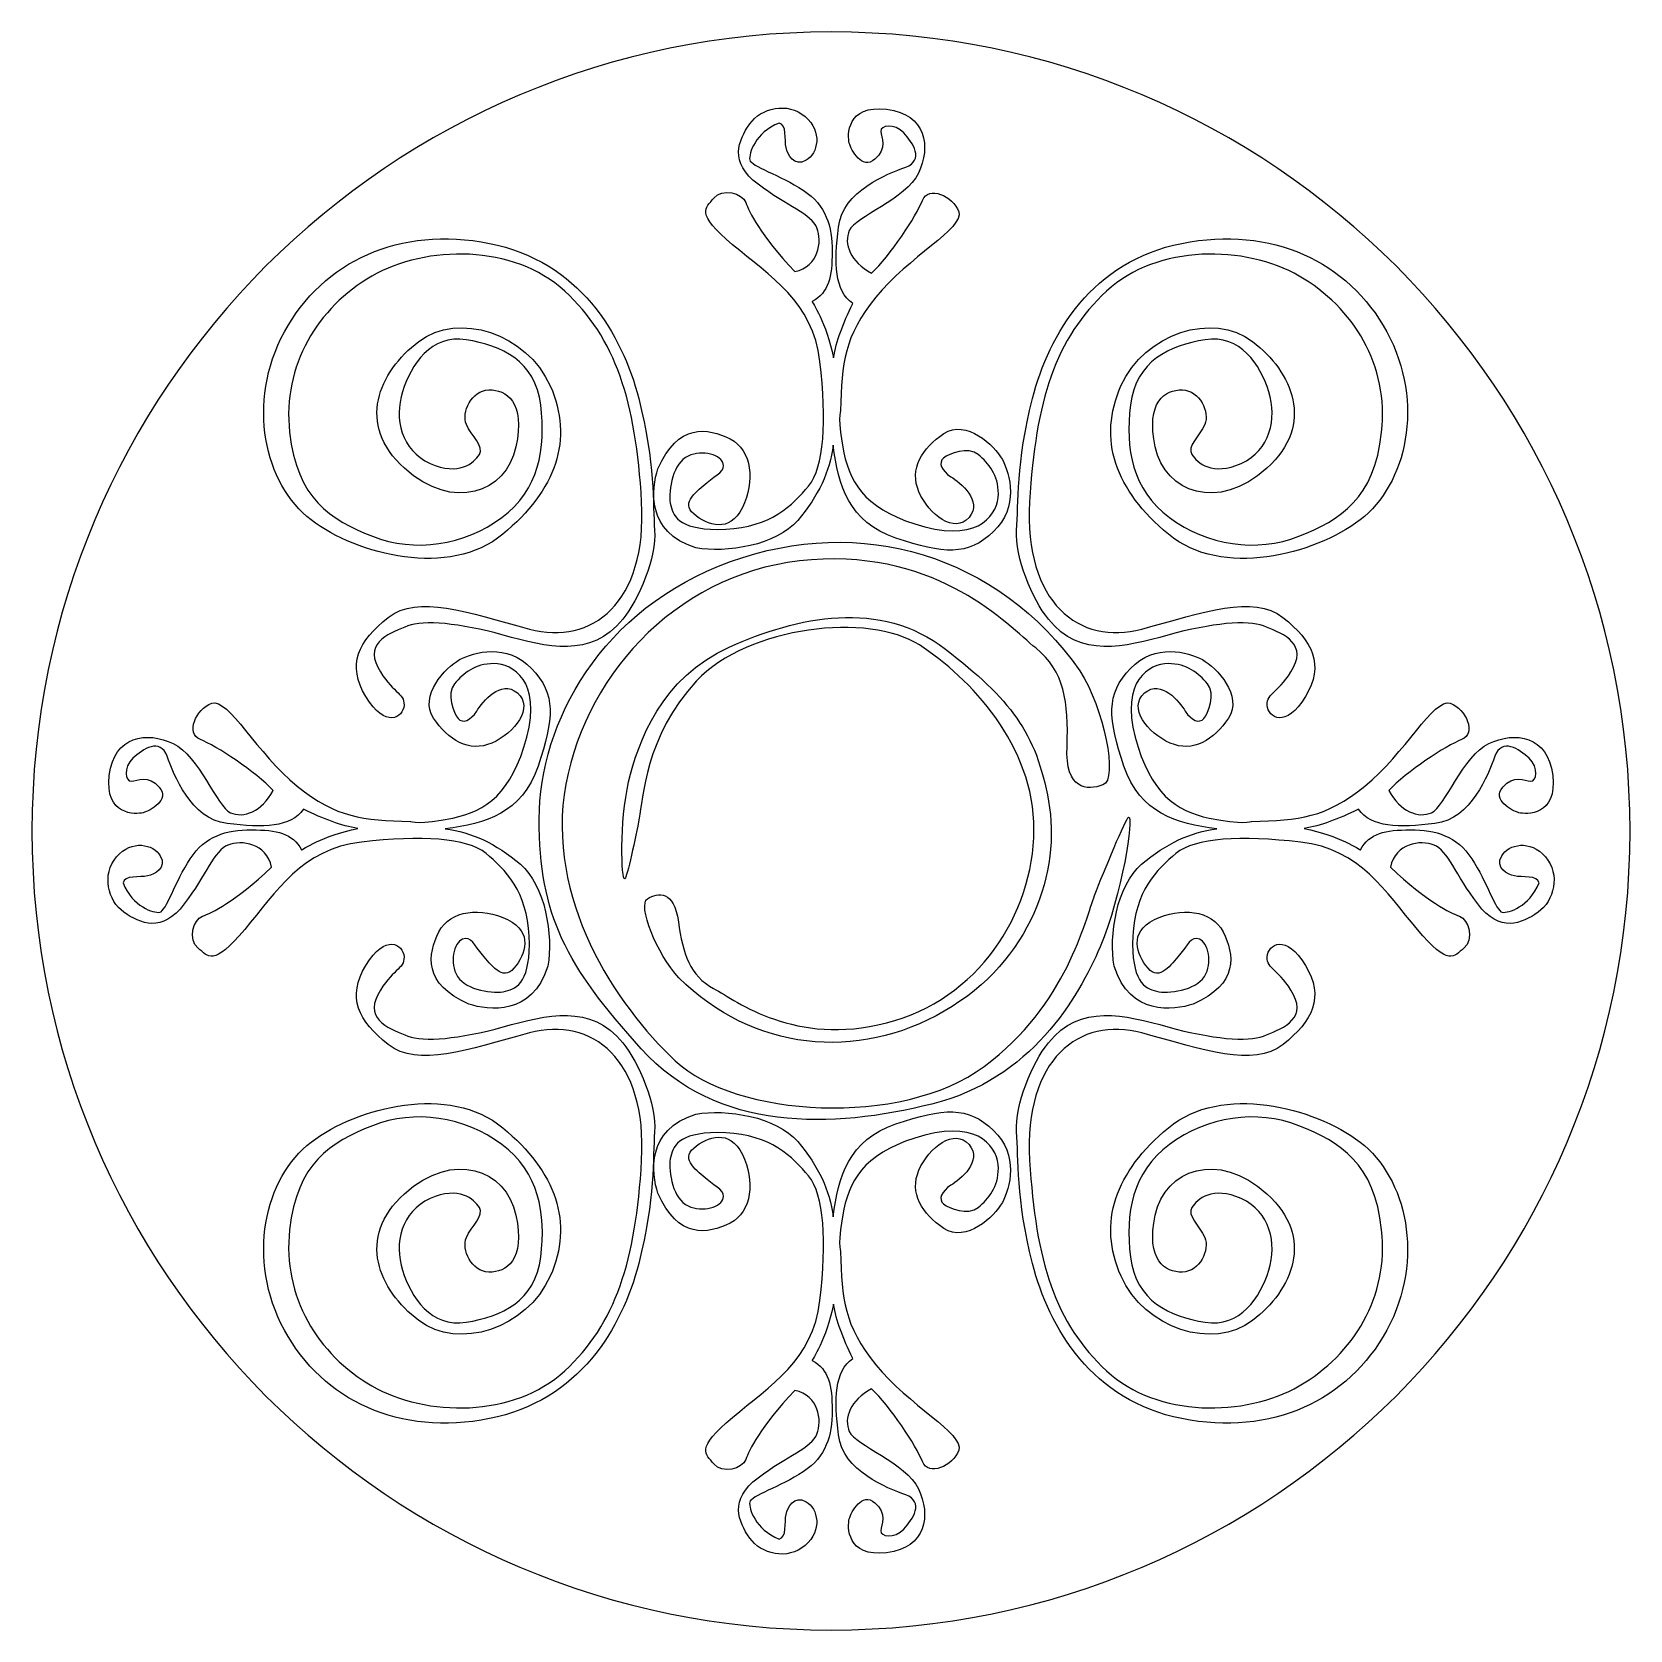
# Model space of a CAD drawing. Header units: centimetres. Extents: x -9.8 to 9.2, y -9.4 to 9.6.
import ezdxf

# ---------------------------------------------------------------- set-up
doc = ezdxf.new("R2010")
doc.units = ezdxf.units.CM
doc.header["$MEASUREMENT"] = 0
doc.layers.add('Camada 1', color=7, linetype='Continuous')

msp = doc.modelspace()

# ---------------------------------------------------------------- linework, layer by layer
at = {"layer": 'Camada 1', "color": 250}
for points, knots in [([(9.2097, 0.10583), (9.2097, -5.15467), (4.94523, -9.41917), (-0.3153, -9.41917), (-0.3153, -9.41917), (-5.57583, -9.41917), (-9.8403, -5.15467), (-9.8403, 0.10583), (-9.8403, 0.10583), (-9.8403, 5.36633), (-5.57583, 9.63083), (-0.3153, 9.63083), (-0.3153, 9.63083), (4.94523, 9.63083), (9.2097, 5.36633), (9.2097, 0.10583)], [0, 0, 0, 0, 0.2, 0.2, 0.2, 0.2, 0.4, 0.4, 0.4, 0.4, 0.6, 0.6, 0.6, 0.6, 1, 1, 1, 1]), ([(-0.2023, 5.11863), (-0.18471, 5.69182), (-0.16142, 5.99596), (0.21876, 6.46954), (0.21876, 6.46954), (0.59878, 6.94325), (1.27731, 7.29409), (1.20706, 7.48707), (1.20706, 7.48707), (1.13684, 7.68014), (0.84445, 7.80285), (0.77433, 7.62148), (0.77433, 7.62148), (0.70411, 7.44037), (0.38833, 6.95492), (0.16613, 6.75621), (0.16613, 6.75621), (-0.08522, 6.89075), (-0.16725, 7.10705), (-0.09702, 7.2649), (-0.09702, 7.2649), (-0.02693, 7.4228), (0.58121, 7.63921), (0.72769, 7.94906), (0.72769, 7.94906), (0.87377, 8.25902), (0.82701, 8.65081), (0.34746, 8.70931), (0.34746, 8.70931), (-0.13204, 8.76773), (-0.12048, 8.39337), (-0.09701, 8.30564), (-0.09701, 8.30564), (-0.07375, 8.21796), (0.05497, 7.98412), (0.20694, 8.11292), (0.20694, 8.11292), (0.3591, 8.24148), (0.28306, 8.37589), (0.27719, 8.44622), (0.27719, 8.44622), (0.27132, 8.51628), (0.44094, 8.54557), (0.55193, 8.42857), (0.55193, 8.42857), (0.66321, 8.31149), (0.79757, 8.10104), (0.57553, 8.01931), (0.57553, 8.01931), (0.35325, 7.93742), (-0.17295, 7.73848), (-0.22573, 7.30576), (-0.22573, 7.30576), (-0.27825, 6.87314), (-0.27246, 6.54561), (-0.05603, 6.3935), (-0.05603, 6.3935), (-0.173, 6.14799), (-0.25502, 5.94913), (-0.28429, 5.74456), (-0.28429, 5.74456), (-0.37197, 6.16549), (-0.54157, 6.41705), (-0.54157, 6.41705), (-0.54157, 6.41705), (-0.33691, 6.52804), (-0.3017, 6.70944), (-0.3017, 7.01342), (-0.3017, 7.01342), (-0.3017, 7.31756), (-0.37195, 7.5632), (-0.64672, 7.74431), (-0.64672, 7.74431), (-0.92178, 7.92576), (-1.27243, 8.03099), (-1.28423, 8.10705), (-1.28423, 8.10705), (-1.296, 8.18299), (-1.2198, 8.4286), (-0.93339, 8.54557), (-0.93339, 8.54557), (-0.83975, 8.5338), (-0.86896, 8.34089), (-0.85153, 8.25318), (-0.85153, 8.25318), (-0.83391, 8.16547), (-0.75205, 8.01934), (-0.61171, 8.10104), (-0.61171, 8.10104), (-0.47132, 8.18293), (-0.41288, 8.44021), (-0.62346, 8.62158), (-0.62346, 8.62158), (-0.83391, 8.80293), (-1.14972, 8.72688), (-1.28423, 8.53374), (-1.28423, 8.53374), (-1.41874, 8.34083), (-1.53558, 8.07773), (-1.18475, 7.8146), (-1.18475, 7.8146), (-0.83391, 7.55152), (-0.54742, 7.45797), (-0.48297, 7.29409), (-0.48297, 7.29409), (-0.41883, 7.13034), (-0.45985, 6.83797), (-0.74623, 6.77365), (-0.74623, 6.77365), (-1.16726, 7.21818), (-1.29005, 7.48705), (-1.33093, 7.59817), (-1.33093, 7.59817), (-1.37197, 7.7093), (-1.61168, 7.77359), (-1.71127, 7.65066), (-1.71127, 7.65066), (-1.81062, 7.52795), (-1.93918, 7.47527), (-1.48891, 7.09522), (-1.48891, 7.09522), (-1.03862, 6.71517), (-0.52982, 6.41699), (-0.44796, 5.70341), (-0.44796, 5.70341), (-0.36607, 4.99001), (-0.39528, 4.44616), (-0.58263, 4.21799), (-0.58263, 4.21799), (-0.76964, 3.98992), (-1.03861, 3.72692), (-1.57077, 3.70353), (-1.57077, 3.70353), (-2.10298, 3.68011), (-2.19069, 3.84389), (-2.22569, 3.98409), (-2.22569, 3.98409), (-2.26091, 4.12445), (-2.21405, 4.45203), (-2.05027, 4.55728), (-2.05027, 4.55728), (-1.88652, 4.66256), (-1.64681, 4.59816), (-1.60577, 4.49881), (-1.60577, 4.49881), (-1.56492, 4.39946), (-1.68184, 4.3525), (-1.7928, 4.25899), (-1.7928, 4.25899), (-1.90408, 4.16546), (-2.11451, 4.01928), (-1.95089, 3.88474), (-1.95089, 3.88474), (-1.78698, 3.75023), (-1.52388, 3.65074), (-1.37188, 3.96081), (-1.37188, 3.96081), (-1.21974, 4.27077), (-1.25493, 4.645), (-1.51804, 4.77938), (-1.51804, 4.77938), (-1.78117, 4.91392), (-2.14375, 4.97245), (-2.37778, 4.42262), (-2.37778, 4.42262), (-2.45954, 4.18886), (-2.51812, 3.66848), (-1.92749, 3.48129), (-1.92749, 3.48129), (-1.56488, 3.41686), (-0.96258, 3.5105), (-0.71112, 3.80869), (-0.71112, 3.80869), (-0.45977, 4.10701), (-0.33102, 4.38773), (-0.29006, 4.70362), (-0.29006, 4.70362), (-0.22571, 4.2239), (-0.10879, 3.79123), (0.45842, 3.59819), (0.45842, 3.59819), (1.02563, 3.40518), (1.3181, 3.38189), (1.62224, 3.67413), (1.62224, 3.67413), (1.92622, 3.96665), (1.82107, 4.36427), (1.72741, 4.53384), (1.72741, 4.53384), (1.63388, 4.70357), (1.29471, 5.01922), (1.03145, 4.8438), (1.03145, 4.8438), (0.76848, 4.66838), (0.61632, 4.42258), (0.73342, 4.14792), (0.73342, 4.14792), (0.85021, 3.87289), (1.16017, 3.64484), (1.32976, 3.84381), (1.32976, 3.84381), (1.49933, 4.04264), (1.22448, 4.25889), (1.11333, 4.329), (1.11333, 4.329), (1.00236, 4.39935), (0.96133, 4.4987), (1.02565, 4.5512), (1.02565, 4.5512), (1.09005, 4.60404), (1.31817, 4.69751), (1.44089, 4.59226), (1.44089, 4.59226), (1.56363, 4.48706), (1.6806, 4.35255), (1.6806, 4.12432), (1.6806, 4.12432), (1.6806, 3.89625), (1.47015, 3.55711), (0.80343, 3.73263), (0.80343, 3.73263), (0.13687, 3.90802), (-0.07959, 4.21785), (-0.16148, 4.61565), (-0.16148, 4.61565), (-0.24326, 5.01332), (-0.2023, 5.11863), (-0.2023, 5.11863)], [0, 0, 0, 0, 0.01724138, 0.01724138, 0.01724138, 0.01724138, 0.03448276, 0.03448276, 0.03448276, 0.03448276, 0.05172414, 0.05172414, 0.05172414, 0.05172414, 0.06896552, 0.06896552, 0.06896552, 0.06896552, 0.0862069, 0.0862069, 0.0862069, 0.0862069, 0.10344828, 0.10344828, 0.10344828, 0.10344828, 0.12068966, 0.12068966, 0.12068966, 0.12068966, 0.13793103, 0.13793103, 0.13793103, 0.13793103, 0.15517241, 0.15517241, 0.15517241, 0.15517241, 0.17241379, 0.17241379, 0.17241379, 0.17241379, 0.18965517, 0.18965517, 0.18965517, 0.18965517, 0.20689655, 0.20689655, 0.20689655, 0.20689655, 0.22413793, 0.22413793, 0.22413793, 0.22413793, 0.24137931, 0.24137931, 0.24137931, 0.24137931, 0.25862069, 0.25862069, 0.25862069, 0.25862069, 0.27586207, 0.27586207, 0.27586207, 0.27586207, 0.29310345, 0.29310345, 0.29310345, 0.29310345, 0.31034483, 0.31034483, 0.31034483, 0.31034483, 0.32758621, 0.32758621, 0.32758621, 0.32758621, 0.34482759, 0.34482759, 0.34482759, 0.34482759, 0.36206897, 0.36206897, 0.36206897, 0.36206897, 0.37931034, 0.37931034, 0.37931034, 0.37931034, 0.39655172, 0.39655172, 0.39655172, 0.39655172, 0.4137931, 0.4137931, 0.4137931, 0.4137931, 0.43103448, 0.43103448, 0.43103448, 0.43103448, 0.44827586, 0.44827586, 0.44827586, 0.44827586, 0.46551724, 0.46551724, 0.46551724, 0.46551724, 0.48275862, 0.48275862, 0.48275862, 0.48275862, 0.5, 0.5, 0.5, 0.5, 0.51724138, 0.51724138, 0.51724138, 0.51724138, 0.53448276, 0.53448276, 0.53448276, 0.53448276, 0.55172414, 0.55172414, 0.55172414, 0.55172414, 0.56896552, 0.56896552, 0.56896552, 0.56896552, 0.5862069, 0.5862069, 0.5862069, 0.5862069, 0.60344828, 0.60344828, 0.60344828, 0.60344828, 0.62068966, 0.62068966, 0.62068966, 0.62068966, 0.63793103, 0.63793103, 0.63793103, 0.63793103, 0.65517241, 0.65517241, 0.65517241, 0.65517241, 0.67241379, 0.67241379, 0.67241379, 0.67241379, 0.68965517, 0.68965517, 0.68965517, 0.68965517, 0.70689655, 0.70689655, 0.70689655, 0.70689655, 0.72413793, 0.72413793, 0.72413793, 0.72413793, 0.74137931, 0.74137931, 0.74137931, 0.74137931, 0.75862069, 0.75862069, 0.75862069, 0.75862069, 0.77586207, 0.77586207, 0.77586207, 0.77586207, 0.79310345, 0.79310345, 0.79310345, 0.79310345, 0.81034483, 0.81034483, 0.81034483, 0.81034483, 0.82758621, 0.82758621, 0.82758621, 0.82758621, 0.84482759, 0.84482759, 0.84482759, 0.84482759, 0.86206897, 0.86206897, 0.86206897, 0.86206897, 0.87931034, 0.87931034, 0.87931034, 0.87931034, 0.89655172, 0.89655172, 0.89655172, 0.89655172, 0.9137931, 0.9137931, 0.9137931, 0.9137931, 0.93103448, 0.93103448, 0.93103448, 0.93103448, 0.94827586, 0.94827586, 0.94827586, 0.94827586, 0.96551724, 0.96551724, 0.96551724, 0.96551724, 1, 1, 1, 1]), ([(-2.79633, 2.63141), (-2.60453, 2.86652), (-2.39422, 3.37256), (-2.41806, 3.69048), (-2.41806, 3.69048), (-2.44187, 4.00838), (-2.40885, 4.48457), (-2.60703, 5.26025), (-2.60703, 5.26025), (-2.80518, 6.03619), (-3.3199, 6.89847), (-4.38781, 7.11112), (-4.38781, 7.11112), (-5.45583, 7.3239), (-6.3724, 6.89943), (-6.83095, 6.05527), (-6.83095, 6.05527), (-7.28976, 5.2112), (-7.06646, 4.23499), (-6.51194, 3.8142), (-6.51194, 3.8142), (-5.95756, 3.39338), (-4.86274, 3.11821), (-4.22824, 3.64243), (-4.22824, 3.64243), (-3.59361, 4.16691), (-3.37948, 4.77892), (-3.66208, 5.41077), (-3.66208, 5.41077), (-3.94468, 6.04244), (-4.75663, 6.30054), (-5.23034, 5.94012), (-5.23034, 5.94012), (-5.70421, 5.57957), (-5.98083, 4.95436), (-5.39981, 4.42977), (-5.39981, 4.42977), (-4.81902, 3.90502), (-4.18791, 4.13931), (-4.0711, 4.68345), (-4.0711, 4.68345), (-3.95415, 5.2278), (-4.18749, 5.36854), (-4.39458, 5.36406), (-4.39458, 5.36406), (-4.6018, 5.35961), (-4.72224, 5.09175), (-4.66189, 4.95279), (-4.66189, 4.95279), (-4.60127, 4.81402), (-4.44398, 4.68792), (-4.50719, 4.59195), (-4.50719, 4.59195), (-4.5704, 4.49596), (-4.7519, 4.33247), (-5.09525, 4.48829), (-5.09525, 4.48829), (-5.43876, 4.64431), (-5.52432, 5.01814), (-5.42376, 5.34162), (-5.42376, 5.34162), (-5.32332, 5.66494), (-5.0843, 6.02824), (-4.66377, 5.96093), (-4.66377, 5.96093), (-4.24337, 5.89394), (-3.83803, 5.70989), (-3.77509, 5.18419), (-3.77509, 5.18419), (-3.71217, 4.65865), (-3.79364, 4.17615), (-4.23972, 3.84304), (-4.23972, 3.84304), (-4.68544, 3.5098), (-5.28056, 3.42013), (-5.78229, 3.61918), (-5.78229, 3.61918), (-6.28402, 3.81841), (-6.68166, 4.06476), (-6.76911, 4.86005), (-6.76911, 4.86005), (-6.85653, 5.65523), (-6.43412, 6.34764), (-5.78743, 6.71999), (-5.78743, 6.71999), (-5.14087, 7.09231), (-4.09801, 7.10088), (-3.48989, 6.54137), (-3.48989, 6.54137), (-2.8818, 5.9817), (-2.64195, 5.23324), (-2.57308, 4.03063), (-2.57308, 4.03063), (-2.50405, 2.82826), (-3.16617, 2.31121), (-3.90962, 2.51327), (-3.90962, 2.51327), (-4.65321, 2.71523), (-5.23764, 2.92917), (-5.59319, 2.6503), (-5.59319, 2.6503), (-5.94863, 2.3713), (-6.09018, 2.08981), (-5.85984, 1.7073), (-5.85984, 1.7073), (-5.62947, 1.32482), (-5.41388, 1.45356), (-5.40521, 1.60525), (-5.40521, 1.60525), (-5.39653, 1.75712), (-5.55544, 1.75201), (-5.71758, 2.05779), (-5.71758, 2.05779), (-5.87972, 2.3637), (-5.54706, 2.47721), (-5.35976, 2.551), (-5.35976, 2.551), (-5.1723, 2.62461), (-4.74474, 2.58524), (-4.2215, 2.44099), (-4.2215, 2.44099), (-3.69843, 2.29669), (-3.18156, 2.15929), (-2.79633, 2.63141)], [0, 0, 0, 0, 0.03125, 0.03125, 0.03125, 0.03125, 0.0625, 0.0625, 0.0625, 0.0625, 0.09375, 0.09375, 0.09375, 0.09375, 0.125, 0.125, 0.125, 0.125, 0.15625, 0.15625, 0.15625, 0.15625, 0.1875, 0.1875, 0.1875, 0.1875, 0.21875, 0.21875, 0.21875, 0.21875, 0.25, 0.25, 0.25, 0.25, 0.28125, 0.28125, 0.28125, 0.28125, 0.3125, 0.3125, 0.3125, 0.3125, 0.34375, 0.34375, 0.34375, 0.34375, 0.375, 0.375, 0.375, 0.375, 0.40625, 0.40625, 0.40625, 0.40625, 0.4375, 0.4375, 0.4375, 0.4375, 0.46875, 0.46875, 0.46875, 0.46875, 0.5, 0.5, 0.5, 0.5, 0.53125, 0.53125, 0.53125, 0.53125, 0.5625, 0.5625, 0.5625, 0.5625, 0.59375, 0.59375, 0.59375, 0.59375, 0.625, 0.625, 0.625, 0.625, 0.65625, 0.65625, 0.65625, 0.65625, 0.6875, 0.6875, 0.6875, 0.6875, 0.71875, 0.71875, 0.71875, 0.71875, 0.75, 0.75, 0.75, 0.75, 0.78125, 0.78125, 0.78125, 0.78125, 0.8125, 0.8125, 0.8125, 0.8125, 0.84375, 0.84375, 0.84375, 0.84375, 0.875, 0.875, 0.875, 0.875, 0.90625, 0.90625, 0.90625, 0.90625, 0.9375, 0.9375, 0.9375, 0.9375, 1, 1, 1, 1]), ([(3.70107, 2.44099), (4.22431, 2.58524), (4.6519, 2.62461), (4.83933, 2.551), (4.83933, 2.551), (5.02663, 2.47721), (5.35929, 2.3637), (5.19715, 2.05779), (5.19715, 2.05779), (5.03501, 1.75201), (4.8761, 1.75714), (4.88476, 1.60525), (4.88476, 1.60525), (4.89341, 1.45359), (5.10905, 1.32482), (5.33939, 1.7073), (5.33939, 1.7073), (5.56976, 2.08981), (5.42818, 2.3713), (5.07277, 2.6503), (5.07277, 2.6503), (4.71722, 2.92917), (4.13281, 2.71523), (3.3892, 2.51327), (3.3892, 2.51327), (2.64572, 2.31118), (1.98363, 2.82823), (2.05263, 4.03063), (2.05263, 4.03063), (2.12153, 5.23321), (2.36135, 5.98167), (2.96944, 6.54137), (2.96944, 6.54137), (3.57758, 7.10086), (4.62041, 7.09231), (5.267, 6.71999), (5.267, 6.71999), (5.91367, 6.34764), (6.3361, 5.65523), (6.24868, 4.86005), (6.24868, 4.86005), (6.16124, 4.06474), (5.76359, 3.81841), (5.26186, 3.61918), (5.26186, 3.61918), (4.76013, 3.42013), (4.165, 3.5098), (3.71929, 3.84304), (3.71929, 3.84304), (3.2732, 4.17618), (3.19176, 4.65864), (3.25466, 5.18419), (3.25466, 5.18419), (3.31758, 5.70989), (3.72292, 5.89393), (4.14334, 5.96093), (4.14334, 5.96093), (4.56387, 6.02824), (4.80289, 5.66491), (4.90333, 5.34162), (4.90333, 5.34162), (5.0039, 5.01814), (4.91833, 4.64434), (4.57482, 4.48829), (4.57482, 4.48829), (4.23147, 4.33248), (4.04997, 4.49596), (3.98676, 4.59195), (3.98676, 4.59195), (3.92352, 4.68791), (4.08085, 4.81401), (4.14146, 4.95279), (4.14146, 4.95279), (4.20181, 5.09175), (4.08137, 5.35961), (3.87412, 5.36406), (3.87412, 5.36406), (3.66703, 5.36853), (3.43369, 5.22783), (3.55064, 4.68345), (3.55064, 4.68345), (3.66743, 4.13933), (4.29856, 3.90502), (4.87935, 4.42977), (4.87935, 4.42977), (5.46038, 4.95436), (5.18375, 5.57957), (4.70988, 5.94012), (4.70988, 5.94012), (4.2362, 6.30054), (3.42422, 6.04243), (3.14164, 5.41077), (3.14164, 5.41077), (2.85901, 4.77892), (3.07314, 4.16691), (3.70777, 3.64243), (3.70777, 3.64243), (4.34227, 3.11821), (5.43709, 3.39338), (5.99147, 3.8142), (5.99147, 3.8142), (6.54598, 4.23499), (6.76929, 5.2112), (6.31048, 6.05527), (6.31048, 6.05527), (5.85193, 6.89942), (4.93536, 7.32389), (3.86734, 7.11112), (3.86734, 7.11112), (2.79946, 6.89847), (2.28473, 6.0362), (2.08656, 5.26025), (2.08656, 5.26025), (1.88841, 4.48457), (1.92141, 4.00837), (1.89759, 3.69048), (1.89759, 3.69048), (1.87375, 3.37253), (2.08409, 2.86649), (2.27586, 2.63141), (2.27586, 2.63141), (2.66118, 2.15929), (3.17807, 2.29669), (3.70107, 2.44099)], [0, 0, 0, 0, 0.03125, 0.03125, 0.03125, 0.03125, 0.0625, 0.0625, 0.0625, 0.0625, 0.09375, 0.09375, 0.09375, 0.09375, 0.125, 0.125, 0.125, 0.125, 0.15625, 0.15625, 0.15625, 0.15625, 0.1875, 0.1875, 0.1875, 0.1875, 0.21875, 0.21875, 0.21875, 0.21875, 0.25, 0.25, 0.25, 0.25, 0.28125, 0.28125, 0.28125, 0.28125, 0.3125, 0.3125, 0.3125, 0.3125, 0.34375, 0.34375, 0.34375, 0.34375, 0.375, 0.375, 0.375, 0.375, 0.40625, 0.40625, 0.40625, 0.40625, 0.4375, 0.4375, 0.4375, 0.4375, 0.46875, 0.46875, 0.46875, 0.46875, 0.5, 0.5, 0.5, 0.5, 0.53125, 0.53125, 0.53125, 0.53125, 0.5625, 0.5625, 0.5625, 0.5625, 0.59375, 0.59375, 0.59375, 0.59375, 0.625, 0.625, 0.625, 0.625, 0.65625, 0.65625, 0.65625, 0.65625, 0.6875, 0.6875, 0.6875, 0.6875, 0.71875, 0.71875, 0.71875, 0.71875, 0.75, 0.75, 0.75, 0.75, 0.78125, 0.78125, 0.78125, 0.78125, 0.8125, 0.8125, 0.8125, 0.8125, 0.84375, 0.84375, 0.84375, 0.84375, 0.875, 0.875, 0.875, 0.875, 0.90625, 0.90625, 0.90625, 0.90625, 0.9375, 0.9375, 0.9375, 0.9375, 1, 1, 1, 1]), ([(2.8271, -0.66122), (2.71743, -0.94615), (2.49817, -1.96543), (1.51175, -2.69983), (1.51175, -2.69983), (0.52536, -3.4341), (-1.45867, -3.30271), (-2.17101, -2.63405), (-2.17101, -2.63405), (-2.88348, -1.96542), (-3.72753, -0.69397), (-3.47535, 0.66517), (-3.47535, 0.66517), (-3.22333, 2.02433), (-2.08346, 3.22999), (-0.54887, 3.3395), (-0.54887, 3.3395), (0.98555, 3.44925), (1.78571, 2.56139), (2.12559, 2.2873), (2.12559, 2.2873), (2.46547, 2.01335), (2.52011, 1.64076), (2.49818, 1.11453), (2.49818, 1.11453), (2.47627, 0.58827), (2.73937, 0.58827), (2.92559, 0.65421), (2.92559, 0.65421), (3.11202, 0.71999), (2.9367, 1.57496), (2.65169, 2.01337), (2.65169, 2.01337), (1.67607, 3.40542), (0.03197, 3.87667), (-1.51341, 3.31771), (-1.51341, 3.31771), (-3.05892, 2.75859), (-3.79319, 1.39956), (-3.79319, 0.24857), (-3.79319, 0.24857), (-3.79319, -0.90242), (-3.4754, -1.49419), (-2.57669, -2.49169), (-2.57669, -2.49169), (-1.67785, -3.48901), (-0.29678, -3.4452), (0.887, -3.14921), (0.887, -3.14921), (2.07075, -2.85333), (2.6297, -1.88868), (2.89281, -1.27488), (2.89281, -1.27488), (3.15596, -0.66121), (3.29831, 0.29243), (3.23256, 0.27052), (3.23256, 0.27052), (3.19963, 0.25958), (2.93669, -0.37616), (2.8271, -0.66122)], [0, 0, 0, 0, 0.0625, 0.0625, 0.0625, 0.0625, 0.125, 0.125, 0.125, 0.125, 0.1875, 0.1875, 0.1875, 0.1875, 0.25, 0.25, 0.25, 0.25, 0.3125, 0.3125, 0.3125, 0.3125, 0.375, 0.375, 0.375, 0.375, 0.4375, 0.4375, 0.4375, 0.4375, 0.5, 0.5, 0.5, 0.5, 0.5625, 0.5625, 0.5625, 0.5625, 0.625, 0.625, 0.625, 0.625, 0.6875, 0.6875, 0.6875, 0.6875, 0.75, 0.75, 0.75, 0.75, 0.8125, 0.8125, 0.8125, 0.8125, 0.875, 0.875, 0.875, 0.875, 1, 1, 1, 1]), ([(-2.60088, 0.25797), (-2.55886, 0.47707), (-2.53299, 1.23854), (-1.91849, 1.89434), (-1.91849, 1.89434), (-1.304, 2.55003), (0.13997, 2.71214), (0.7388, 2.32331), (0.7388, 2.32331), (1.33771, 1.93458), (2.10921, 1.12925), (2.10363, 0.11909), (2.10363, 0.11909), (2.09815, -0.89106), (1.43426, -1.90563), (0.34471, -2.18289), (0.34471, -2.18289), (-0.74469, -2.46028), (-1.43504, -1.92521), (-1.71494, -1.77202), (-1.71494, -1.77202), (-1.99482, -1.61896), (-2.08231, -1.35805), (-2.1346, -0.97671), (-2.1346, -0.97671), (-2.18693, -0.59537), (-2.37614, -0.62939), (-2.50158, -0.70088), (-2.50158, -0.70088), (-2.62715, -0.77232), (-2.39048, -1.36459), (-2.12881, -1.64301), (-2.12881, -1.64301), (-1.24706, -2.51804), (-0.00362, -2.64438), (1.03558, -2.04245), (1.03558, -2.04245), (2.07484, -1.44044), (2.42721, -0.36801), (2.27835, 0.45985), (2.27835, 0.45985), (2.12947, 1.2877), (1.82438, 1.67217), (1.04896, 2.27341), (1.04896, 2.27341), (0.27349, 2.87446), (-0.71417, 2.66433), (-1.52729, 2.29833), (-1.52729, 2.29833), (-2.34043, 1.93241), (-2.61769, 1.16631), (-2.72752, 0.69083), (-2.72752, 0.69083), (-2.83743, 0.21543), (-2.81647, -0.48889), (-2.77202, -0.46461), (-2.77202, -0.46461), (-2.74974, -0.45249), (-2.64284, 0.03876), (-2.60088, 0.25797)], [0, 0, 0, 0, 0.0625, 0.0625, 0.0625, 0.0625, 0.125, 0.125, 0.125, 0.125, 0.1875, 0.1875, 0.1875, 0.1875, 0.25, 0.25, 0.25, 0.25, 0.3125, 0.3125, 0.3125, 0.3125, 0.375, 0.375, 0.375, 0.375, 0.4375, 0.4375, 0.4375, 0.4375, 0.5, 0.5, 0.5, 0.5, 0.5625, 0.5625, 0.5625, 0.5625, 0.625, 0.625, 0.625, 0.625, 0.6875, 0.6875, 0.6875, 0.6875, 0.75, 0.75, 0.75, 0.75, 0.8125, 0.8125, 0.8125, 0.8125, 0.875, 0.875, 0.875, 0.875, 1, 1, 1, 1]), ([(-5.3281, 0.21884), (-5.90129, 0.23643), (-6.20543, 0.25972), (-6.67901, 0.6399), (-6.67901, 0.6399), (-7.15272, 1.01992), (-7.50356, 1.69845), (-7.69654, 1.6282), (-7.69654, 1.6282), (-7.88961, 1.55798), (-8.01232, 1.26559), (-7.83095, 1.19547), (-7.83095, 1.19547), (-7.64984, 1.12525), (-7.16439, 0.80947), (-6.96568, 0.58727), (-6.96568, 0.58727), (-7.10022, 0.33592), (-7.31652, 0.25389), (-7.47437, 0.32412), (-7.47437, 0.32412), (-7.63227, 0.39421), (-7.84868, 1.00235), (-8.15853, 1.14883), (-8.15853, 1.14883), (-8.46849, 1.29491), (-8.86028, 1.24815), (-8.91878, 0.7686), (-8.91878, 0.7686), (-8.9772, 0.2891), (-8.60284, 0.30066), (-8.51511, 0.32413), (-8.51511, 0.32413), (-8.42743, 0.34739), (-8.19359, 0.47611), (-8.32239, 0.62808), (-8.32239, 0.62808), (-8.45095, 0.78024), (-8.58536, 0.7042), (-8.65569, 0.69833), (-8.65569, 0.69833), (-8.72575, 0.69246), (-8.75504, 0.86208), (-8.63804, 0.97307), (-8.63804, 0.97307), (-8.52096, 1.08435), (-8.31051, 1.21871), (-8.22878, 0.99667), (-8.22878, 0.99667), (-8.14689, 0.77439), (-7.94795, 0.24819), (-7.51523, 0.19541), (-7.51523, 0.19541), (-7.08261, 0.14289), (-6.75508, 0.14868), (-6.60297, 0.36511), (-6.60297, 0.36511), (-6.35746, 0.24814), (-6.1586, 0.16612), (-5.95403, 0.13685), (-5.95403, 0.13685), (-6.37496, 0.04917), (-6.62652, -0.12046), (-6.62652, -0.12046), (-6.62652, -0.12046), (-6.73751, 0.08422), (-6.91891, 0.11941), (-7.22289, 0.11941), (-7.22289, 0.11941), (-7.52703, 0.11941), (-7.77267, 0.04916), (-7.95378, -0.22561), (-7.95378, -0.22561), (-8.13523, -0.50067), (-8.24046, -0.85132), (-8.31652, -0.86312), (-8.31652, -0.86312), (-8.39246, -0.87489), (-8.63807, -0.79869), (-8.75504, -0.51228), (-8.75504, -0.51228), (-8.74327, -0.41867), (-8.55036, -0.44785), (-8.46265, -0.43042), (-8.46265, -0.43042), (-8.37494, -0.4128), (-8.22881, -0.33094), (-8.31051, -0.1906), (-8.31051, -0.1906), (-8.3924, -0.05021), (-8.64968, 0.00823), (-8.83105, -0.20235), (-8.83105, -0.20235), (-9.0124, -0.4128), (-8.93635, -0.72861), (-8.74321, -0.86312), (-8.74321, -0.86312), (-8.5503, -0.99763), (-8.2872, -1.11447), (-8.02407, -0.76364), (-8.02407, -0.76364), (-7.76099, -0.4128), (-7.66744, -0.12631), (-7.50356, -0.06186), (-7.50356, -0.06186), (-7.33981, 0.00228), (-7.04744, -0.03874), (-6.98312, -0.32512), (-6.98312, -0.32512), (-7.42765, -0.74615), (-7.69652, -0.86897), (-7.80764, -0.90982), (-7.80764, -0.90982), (-7.91877, -0.95088), (-7.98306, -1.19057), (-7.86013, -1.29016), (-7.86013, -1.29016), (-7.73742, -1.38951), (-7.68474, -1.51805), (-7.30469, -1.0678), (-7.30469, -1.0678), (-6.92464, -0.61751), (-6.62646, -0.10871), (-5.91288, -0.02685), (-5.91288, -0.02685), (-5.19948, 0.05504), (-4.65563, 0.02583), (-4.42746, -0.16152), (-4.42746, -0.16152), (-4.19939, -0.34853), (-3.93639, -0.6175), (-3.913, -1.14966), (-3.913, -1.14966), (-3.88958, -1.68187), (-4.05336, -1.76958), (-4.19356, -1.80461), (-4.19356, -1.80461), (-4.33392, -1.8398), (-4.6615, -1.79297), (-4.76675, -1.62919), (-4.76675, -1.62919), (-4.87203, -1.46544), (-4.80763, -1.22573), (-4.70828, -1.18466), (-4.70828, -1.18466), (-4.60893, -1.14381), (-4.56197, -1.26073), (-4.46846, -1.37169), (-4.46846, -1.37169), (-4.37493, -1.48297), (-4.22875, -1.6934), (-4.09421, -1.52978), (-4.09421, -1.52978), (-3.9597, -1.3659), (-3.86021, -1.10277), (-4.17028, -0.95077), (-4.17028, -0.95077), (-4.48024, -0.79863), (-4.85447, -0.83382), (-4.98885, -1.09693), (-4.98885, -1.09693), (-5.12339, -1.36003), (-5.18192, -1.72264), (-4.63209, -1.95664), (-4.63209, -1.95664), (-4.39833, -2.03842), (-3.87795, -2.097), (-3.69076, -1.50635), (-3.69076, -1.50635), (-3.62633, -1.14374), (-3.71997, -0.54141), (-4.01816, -0.28995), (-4.01816, -0.28995), (-4.31648, -0.0386), (-4.5972, 0.09015), (-4.91309, 0.13111), (-4.91309, 0.13111), (-4.43337, 0.19546), (-4.0007, 0.31238), (-3.80766, 0.87959), (-3.80766, 0.87959), (-3.61465, 1.4468), (-3.59136, 1.73927), (-3.8836, 2.04341), (-3.8836, 2.04341), (-4.17612, 2.34739), (-4.57374, 2.24224), (-4.74331, 2.14858), (-4.74331, 2.14858), (-4.91304, 2.05505), (-5.22869, 1.71588), (-5.05327, 1.45262), (-5.05327, 1.45262), (-4.87785, 1.18965), (-4.63205, 1.03749), (-4.35739, 1.15459), (-4.35739, 1.15459), (-4.08236, 1.27138), (-3.85431, 1.58134), (-4.05328, 1.75093), (-4.05328, 1.75093), (-4.25211, 1.9205), (-4.46836, 1.64565), (-4.53847, 1.5345), (-4.53847, 1.5345), (-4.60882, 1.42353), (-4.70817, 1.3825), (-4.76067, 1.44682), (-4.76067, 1.44682), (-4.81351, 1.51122), (-4.90698, 1.73934), (-4.80173, 1.86206), (-4.80173, 1.86206), (-4.69653, 1.9848), (-4.56202, 2.10177), (-4.33379, 2.10177), (-4.33379, 2.10177), (-4.10572, 2.10177), (-3.76658, 1.89132), (-3.9421, 1.2246), (-3.9421, 1.2246), (-4.11749, 0.55804), (-4.42732, 0.34158), (-4.82512, 0.25969), (-4.82512, 0.25969), (-5.2228, 0.17788), (-5.3281, 0.21884), (-5.3281, 0.21884)], [0, 0, 0, 0, 0.01724138, 0.01724138, 0.01724138, 0.01724138, 0.03448276, 0.03448276, 0.03448276, 0.03448276, 0.05172414, 0.05172414, 0.05172414, 0.05172414, 0.06896552, 0.06896552, 0.06896552, 0.06896552, 0.0862069, 0.0862069, 0.0862069, 0.0862069, 0.10344828, 0.10344828, 0.10344828, 0.10344828, 0.12068966, 0.12068966, 0.12068966, 0.12068966, 0.13793103, 0.13793103, 0.13793103, 0.13793103, 0.15517241, 0.15517241, 0.15517241, 0.15517241, 0.17241379, 0.17241379, 0.17241379, 0.17241379, 0.18965517, 0.18965517, 0.18965517, 0.18965517, 0.20689655, 0.20689655, 0.20689655, 0.20689655, 0.22413793, 0.22413793, 0.22413793, 0.22413793, 0.24137931, 0.24137931, 0.24137931, 0.24137931, 0.25862069, 0.25862069, 0.25862069, 0.25862069, 0.27586207, 0.27586207, 0.27586207, 0.27586207, 0.29310345, 0.29310345, 0.29310345, 0.29310345, 0.31034483, 0.31034483, 0.31034483, 0.31034483, 0.32758621, 0.32758621, 0.32758621, 0.32758621, 0.34482759, 0.34482759, 0.34482759, 0.34482759, 0.36206897, 0.36206897, 0.36206897, 0.36206897, 0.37931034, 0.37931034, 0.37931034, 0.37931034, 0.39655172, 0.39655172, 0.39655172, 0.39655172, 0.4137931, 0.4137931, 0.4137931, 0.4137931, 0.43103448, 0.43103448, 0.43103448, 0.43103448, 0.44827586, 0.44827586, 0.44827586, 0.44827586, 0.46551724, 0.46551724, 0.46551724, 0.46551724, 0.48275862, 0.48275862, 0.48275862, 0.48275862, 0.5, 0.5, 0.5, 0.5, 0.51724138, 0.51724138, 0.51724138, 0.51724138, 0.53448276, 0.53448276, 0.53448276, 0.53448276, 0.55172414, 0.55172414, 0.55172414, 0.55172414, 0.56896552, 0.56896552, 0.56896552, 0.56896552, 0.5862069, 0.5862069, 0.5862069, 0.5862069, 0.60344828, 0.60344828, 0.60344828, 0.60344828, 0.62068966, 0.62068966, 0.62068966, 0.62068966, 0.63793103, 0.63793103, 0.63793103, 0.63793103, 0.65517241, 0.65517241, 0.65517241, 0.65517241, 0.67241379, 0.67241379, 0.67241379, 0.67241379, 0.68965517, 0.68965517, 0.68965517, 0.68965517, 0.70689655, 0.70689655, 0.70689655, 0.70689655, 0.72413793, 0.72413793, 0.72413793, 0.72413793, 0.74137931, 0.74137931, 0.74137931, 0.74137931, 0.75862069, 0.75862069, 0.75862069, 0.75862069, 0.77586207, 0.77586207, 0.77586207, 0.77586207, 0.79310345, 0.79310345, 0.79310345, 0.79310345, 0.81034483, 0.81034483, 0.81034483, 0.81034483, 0.82758621, 0.82758621, 0.82758621, 0.82758621, 0.84482759, 0.84482759, 0.84482759, 0.84482759, 0.86206897, 0.86206897, 0.86206897, 0.86206897, 0.87931034, 0.87931034, 0.87931034, 0.87931034, 0.89655172, 0.89655172, 0.89655172, 0.89655172, 0.9137931, 0.9137931, 0.9137931, 0.9137931, 0.93103448, 0.93103448, 0.93103448, 0.93103448, 0.94827586, 0.94827586, 0.94827586, 0.94827586, 0.96551724, 0.96551724, 0.96551724, 0.96551724, 1, 1, 1, 1]), ([(4.19457, 0.25966), (3.79677, 0.34155), (3.48694, 0.55798), (3.31155, 1.22457), (3.31155, 1.22457), (3.136, 1.89129), (3.47517, 2.10174), (3.70324, 2.10174), (3.70324, 2.10174), (3.93147, 2.10174), (4.06598, 1.98477), (4.17118, 1.86203), (4.17118, 1.86203), (4.27646, 1.73929), (4.18295, 1.51117), (4.13012, 1.44679), (4.13012, 1.44679), (4.07763, 1.38247), (3.97828, 1.42351), (3.90792, 1.53447), (3.90792, 1.53447), (3.83783, 1.6456), (3.62156, 1.92047), (3.42273, 1.7509), (3.42273, 1.7509), (3.22376, 1.5813), (3.45183, 1.27134), (3.72684, 1.15456), (3.72684, 1.15456), (4.0015, 1.03743), (4.2473, 1.18959), (4.42272, 1.45259), (4.42272, 1.45259), (4.59814, 1.71585), (4.28249, 2.05502), (4.11276, 2.14855), (4.11276, 2.14855), (3.94319, 2.24221), (3.54555, 2.34738), (3.25305, 2.04338), (3.25305, 2.04338), (2.96082, 1.73924), (2.9841, 1.44677), (3.17711, 0.87956), (3.17711, 0.87956), (3.37015, 0.31235), (3.80282, 0.19543), (4.28254, 0.13108), (4.28254, 0.13108), (3.96665, 0.09012), (3.68593, -0.03862), (3.38761, -0.28998), (3.38761, -0.28998), (3.08942, -0.54144), (2.99579, -1.14376), (3.06021, -1.50638), (3.06021, -1.50638), (3.2474, -2.09701), (3.76779, -2.03843), (4.00154, -1.95667), (4.00154, -1.95667), (4.55137, -1.72267), (4.49284, -1.36006), (4.3583, -1.09696), (4.3583, -1.09696), (4.22392, -0.83386), (3.84966, -0.79867), (3.53973, -0.9508), (3.53973, -0.9508), (3.22966, -1.1028), (3.32915, -1.3659), (3.46366, -1.52981), (3.46366, -1.52981), (3.5982, -1.69345), (3.74436, -1.48301), (3.83791, -1.37172), (3.83791, -1.37172), (3.93141, -1.26075), (3.9784, -1.14383), (4.07773, -1.18469), (4.07773, -1.18469), (4.17708, -1.22575), (4.24148, -1.46544), (4.1362, -1.62922), (4.1362, -1.62922), (4.03092, -1.79297), (3.70337, -1.83983), (3.56301, -1.80464), (3.56301, -1.80464), (3.42278, -1.76961), (3.25903, -1.6819), (3.28245, -1.14969), (3.28245, -1.14969), (3.30587, -0.61756), (3.56884, -0.34858), (3.79691, -0.16155), (3.79691, -0.16155), (4.02509, 0.0258), (4.56894, 0.05501), (5.28233, -0.02688), (5.28233, -0.02688), (5.99591, -0.10874), (6.29407, -0.61754), (6.67414, -1.06783), (6.67414, -1.06783), (7.05419, -1.5181), (7.10687, -1.38954), (7.22958, -1.29019), (7.22958, -1.29019), (7.35251, -1.1906), (7.28821, -0.95091), (7.17709, -0.90985), (7.17709, -0.90985), (7.06596, -0.869), (6.7971, -0.74618), (6.35257, -0.32515), (6.35257, -0.32515), (6.41689, -0.03876), (6.70923, 0.00227), (6.87301, -0.06189), (6.87301, -0.06189), (7.03687, -0.12637), (7.13042, -0.41286), (7.39352, -0.76367), (7.39352, -0.76367), (7.65662, -1.11451), (7.91975, -0.99767), (8.11266, -0.86315), (8.11266, -0.86315), (8.30583, -0.72864), (8.38185, -0.41283), (8.2005, -0.20238), (8.2005, -0.20238), (8.01915, 0.0082), (7.76185, -0.05024), (7.67996, -0.19063), (7.67996, -0.19063), (7.59826, -0.33099), (7.74439, -0.41283), (7.8321, -0.43045), (7.8321, -0.43045), (7.91978, -0.44789), (8.11269, -0.4187), (8.12449, -0.51231), (8.12449, -0.51231), (8.00752, -0.79872), (7.7619, -0.87492), (7.68597, -0.86315), (7.68597, -0.86315), (7.6099, -0.85138), (7.50468, -0.50072), (7.32323, -0.22564), (7.32323, -0.22564), (7.14212, 0.04913), (6.89648, 0.11938), (6.59234, 0.11938), (6.59234, 0.11938), (6.28836, 0.11938), (6.10696, 0.08416), (5.99597, -0.12049), (5.99597, -0.12049), (5.99597, -0.12049), (5.7444, 0.04913), (5.32348, 0.13682), (5.32348, 0.13682), (5.52806, 0.16608), (5.72692, 0.2481), (5.97242, 0.36508), (5.97242, 0.36508), (6.1245, 0.14865), (6.45206, 0.14286), (6.88468, 0.19538), (6.88468, 0.19538), (7.31738, 0.24816), (7.51635, 0.77437), (7.59823, 0.99664), (7.59823, 0.99664), (7.67996, 1.2187), (7.89041, 1.08432), (8.00749, 0.97304), (8.00749, 0.97304), (8.12449, 0.86207), (8.0952, 0.69245), (8.02514, 0.6983), (8.02514, 0.6983), (7.95484, 0.70417), (7.82043, 0.78022), (7.69184, 0.62805), (7.69184, 0.62805), (7.56304, 0.47607), (7.79688, 0.34735), (7.88456, 0.3241), (7.88456, 0.3241), (7.97227, 0.30063), (8.34665, 0.28907), (8.28823, 0.76857), (8.28823, 0.76857), (8.22973, 1.24813), (7.83791, 1.29488), (7.52798, 1.1488), (7.52798, 1.1488), (7.21813, 1.00233), (7.0017, 0.39418), (6.84382, 0.32409), (6.84382, 0.32409), (6.68597, 0.2539), (6.46967, 0.33589), (6.33513, 0.58724), (6.33513, 0.58724), (6.53383, 0.80944), (7.01929, 1.12522), (7.2004, 1.19544), (7.2004, 1.19544), (7.38175, 1.26555), (7.25906, 1.55795), (7.06599, 1.62817), (7.06599, 1.62817), (6.873, 1.69842), (6.52217, 1.01992), (6.04846, 0.63987), (6.04846, 0.63987), (5.57491, 0.25969), (5.27074, 0.23641), (4.69755, 0.21881), (4.69755, 0.21881), (4.69749, 0.21884), (4.59219, 0.17788), (4.19457, 0.25966)], [0, 0, 0, 0, 0.01724138, 0.01724138, 0.01724138, 0.01724138, 0.03448276, 0.03448276, 0.03448276, 0.03448276, 0.05172414, 0.05172414, 0.05172414, 0.05172414, 0.06896552, 0.06896552, 0.06896552, 0.06896552, 0.0862069, 0.0862069, 0.0862069, 0.0862069, 0.10344828, 0.10344828, 0.10344828, 0.10344828, 0.12068966, 0.12068966, 0.12068966, 0.12068966, 0.13793103, 0.13793103, 0.13793103, 0.13793103, 0.15517241, 0.15517241, 0.15517241, 0.15517241, 0.17241379, 0.17241379, 0.17241379, 0.17241379, 0.18965517, 0.18965517, 0.18965517, 0.18965517, 0.20689655, 0.20689655, 0.20689655, 0.20689655, 0.22413793, 0.22413793, 0.22413793, 0.22413793, 0.24137931, 0.24137931, 0.24137931, 0.24137931, 0.25862069, 0.25862069, 0.25862069, 0.25862069, 0.27586207, 0.27586207, 0.27586207, 0.27586207, 0.29310345, 0.29310345, 0.29310345, 0.29310345, 0.31034483, 0.31034483, 0.31034483, 0.31034483, 0.32758621, 0.32758621, 0.32758621, 0.32758621, 0.34482759, 0.34482759, 0.34482759, 0.34482759, 0.36206897, 0.36206897, 0.36206897, 0.36206897, 0.37931034, 0.37931034, 0.37931034, 0.37931034, 0.39655172, 0.39655172, 0.39655172, 0.39655172, 0.4137931, 0.4137931, 0.4137931, 0.4137931, 0.43103448, 0.43103448, 0.43103448, 0.43103448, 0.44827586, 0.44827586, 0.44827586, 0.44827586, 0.46551724, 0.46551724, 0.46551724, 0.46551724, 0.48275862, 0.48275862, 0.48275862, 0.48275862, 0.5, 0.5, 0.5, 0.5, 0.51724138, 0.51724138, 0.51724138, 0.51724138, 0.53448276, 0.53448276, 0.53448276, 0.53448276, 0.55172414, 0.55172414, 0.55172414, 0.55172414, 0.56896552, 0.56896552, 0.56896552, 0.56896552, 0.5862069, 0.5862069, 0.5862069, 0.5862069, 0.60344828, 0.60344828, 0.60344828, 0.60344828, 0.62068966, 0.62068966, 0.62068966, 0.62068966, 0.63793103, 0.63793103, 0.63793103, 0.63793103, 0.65517241, 0.65517241, 0.65517241, 0.65517241, 0.67241379, 0.67241379, 0.67241379, 0.67241379, 0.68965517, 0.68965517, 0.68965517, 0.68965517, 0.70689655, 0.70689655, 0.70689655, 0.70689655, 0.72413793, 0.72413793, 0.72413793, 0.72413793, 0.74137931, 0.74137931, 0.74137931, 0.74137931, 0.75862069, 0.75862069, 0.75862069, 0.75862069, 0.77586207, 0.77586207, 0.77586207, 0.77586207, 0.79310345, 0.79310345, 0.79310345, 0.79310345, 0.81034483, 0.81034483, 0.81034483, 0.81034483, 0.82758621, 0.82758621, 0.82758621, 0.82758621, 0.84482759, 0.84482759, 0.84482759, 0.84482759, 0.86206897, 0.86206897, 0.86206897, 0.86206897, 0.87931034, 0.87931034, 0.87931034, 0.87931034, 0.89655172, 0.89655172, 0.89655172, 0.89655172, 0.9137931, 0.9137931, 0.9137931, 0.9137931, 0.93103448, 0.93103448, 0.93103448, 0.93103448, 0.94827586, 0.94827586, 0.94827586, 0.94827586, 0.96551724, 0.96551724, 0.96551724, 0.96551724, 1, 1, 1, 1]), ([(-4.22143, -2.22933), (-4.74467, -2.37358), (-5.17224, -2.41295), (-5.35969, -2.33934), (-5.35969, -2.33934), (-5.54702, -2.26555), (-5.87968, -2.15204), (-5.71751, -1.84613), (-5.71751, -1.84613), (-5.55537, -1.54035), (-5.39646, -1.54548), (-5.40514, -1.39359), (-5.40514, -1.39359), (-5.41379, -1.24193), (-5.6294, -1.11316), (-5.85977, -1.49564), (-5.85977, -1.49564), (-6.09014, -1.87815), (-5.94856, -2.15964), (-5.59312, -2.43864), (-5.59312, -2.43864), (-5.23757, -2.71751), (-4.65316, -2.50357), (-3.90955, -2.30161), (-3.90955, -2.30161), (-3.16607, -2.09952), (-2.50398, -2.61657), (-2.57301, -3.81897), (-2.57301, -3.81897), (-2.64191, -5.02155), (-2.88173, -5.77001), (-3.48982, -6.32971), (-3.48982, -6.32971), (-4.09796, -6.8892), (-5.14079, -6.88065), (-5.78736, -6.50833), (-5.78736, -6.50833), (-6.43405, -6.13598), (-6.85646, -5.44357), (-6.76904, -4.64839), (-6.76904, -4.64839), (-6.6816, -3.85308), (-6.28395, -3.60675), (-5.78222, -3.40752), (-5.78222, -3.40752), (-5.28049, -3.20847), (-4.68536, -3.29814), (-4.23965, -3.63138), (-4.23965, -3.63138), (-3.79356, -3.96452), (-3.7121, -4.44698), (-3.77502, -4.97253), (-3.77502, -4.97253), (-3.83794, -5.49823), (-4.24331, -5.68227), (-4.6637, -5.74927), (-4.6637, -5.74927), (-5.08423, -5.81658), (-5.32325, -5.45325), (-5.42369, -5.12996), (-5.42369, -5.12996), (-5.52426, -4.80648), (-5.43869, -4.43268), (-5.09518, -4.27663), (-5.09518, -4.27663), (-4.75183, -4.12082), (-4.57033, -4.2843), (-4.50712, -4.38029), (-4.50712, -4.38029), (-4.44391, -4.47625), (-4.60121, -4.60235), (-4.66182, -4.74113), (-4.66182, -4.74113), (-4.72217, -4.88009), (-4.60173, -5.14795), (-4.39451, -5.1524), (-4.39451, -5.1524), (-4.18742, -5.15687), (-3.95408, -5.01617), (-4.07103, -4.47179), (-4.07103, -4.47179), (-4.18784, -3.92767), (-4.81895, -3.69336), (-5.39974, -4.21811), (-5.39974, -4.21811), (-5.98077, -4.7427), (-5.70414, -5.36791), (-5.23027, -5.72846), (-5.23027, -5.72846), (-4.75656, -6.08888), (-3.94461, -5.83077), (-3.66201, -5.19911), (-3.66201, -5.19911), (-3.37941, -4.56726), (-3.59354, -3.95525), (-4.22817, -3.43077), (-4.22817, -3.43077), (-4.86267, -2.90655), (-5.95749, -3.18172), (-6.51187, -3.60254), (-6.51187, -3.60254), (-7.06638, -4.02333), (-7.28969, -4.99954), (-6.83088, -5.84361), (-6.83088, -5.84361), (-6.37233, -6.68776), (-5.45576, -7.11223), (-4.38774, -6.89946), (-4.38774, -6.89946), (-3.31986, -6.68681), (-2.80513, -5.82454), (-2.60696, -5.04859), (-2.60696, -5.04859), (-2.40881, -4.27291), (-2.44181, -3.79671), (-2.41799, -3.47882), (-2.41799, -3.47882), (-2.39415, -3.16087), (-2.60449, -2.65483), (-2.79626, -2.41975), (-2.79626, -2.41975), (-3.18156, -1.94762), (-3.69843, -2.08502), (-4.22143, -2.22933)], [0, 0, 0, 0, 0.03125, 0.03125, 0.03125, 0.03125, 0.0625, 0.0625, 0.0625, 0.0625, 0.09375, 0.09375, 0.09375, 0.09375, 0.125, 0.125, 0.125, 0.125, 0.15625, 0.15625, 0.15625, 0.15625, 0.1875, 0.1875, 0.1875, 0.1875, 0.21875, 0.21875, 0.21875, 0.21875, 0.25, 0.25, 0.25, 0.25, 0.28125, 0.28125, 0.28125, 0.28125, 0.3125, 0.3125, 0.3125, 0.3125, 0.34375, 0.34375, 0.34375, 0.34375, 0.375, 0.375, 0.375, 0.375, 0.40625, 0.40625, 0.40625, 0.40625, 0.4375, 0.4375, 0.4375, 0.4375, 0.46875, 0.46875, 0.46875, 0.46875, 0.5, 0.5, 0.5, 0.5, 0.53125, 0.53125, 0.53125, 0.53125, 0.5625, 0.5625, 0.5625, 0.5625, 0.59375, 0.59375, 0.59375, 0.59375, 0.625, 0.625, 0.625, 0.625, 0.65625, 0.65625, 0.65625, 0.65625, 0.6875, 0.6875, 0.6875, 0.6875, 0.71875, 0.71875, 0.71875, 0.71875, 0.75, 0.75, 0.75, 0.75, 0.78125, 0.78125, 0.78125, 0.78125, 0.8125, 0.8125, 0.8125, 0.8125, 0.84375, 0.84375, 0.84375, 0.84375, 0.875, 0.875, 0.875, 0.875, 0.90625, 0.90625, 0.90625, 0.90625, 0.9375, 0.9375, 0.9375, 0.9375, 1, 1, 1, 1]), ([(2.27597, -2.41975), (2.0842, -2.65486), (1.87386, -3.1609), (1.8977, -3.47882), (1.8977, -3.47882), (1.92149, -3.79672), (1.88849, -4.27291), (2.08667, -5.04859), (2.08667, -5.04859), (2.28482, -5.82453), (2.79954, -6.68681), (3.86745, -6.89946), (3.86745, -6.89946), (4.93547, -7.11224), (5.85204, -6.68777), (6.31059, -5.84361), (6.31059, -5.84361), (6.76943, -4.99954), (6.5461, -4.02333), (5.99158, -3.60254), (5.99158, -3.60254), (5.4372, -3.18172), (4.34238, -2.90655), (3.70788, -3.43077), (3.70788, -3.43077), (3.07325, -3.95525), (2.85912, -4.56726), (3.14175, -5.19911), (3.14175, -5.19911), (3.42435, -5.83078), (4.2363, -6.08888), (4.70999, -5.72846), (4.70999, -5.72846), (5.18386, -5.36791), (5.46048, -4.7427), (4.87946, -4.21811), (4.87946, -4.21811), (4.29867, -3.69336), (3.66754, -3.92765), (3.55075, -4.47179), (3.55075, -4.47179), (3.4338, -5.01614), (3.66711, -5.15688), (3.87423, -5.1524), (3.87423, -5.1524), (4.08145, -5.14795), (4.20192, -4.88009), (4.14157, -4.74113), (4.14157, -4.74113), (4.08095, -4.60236), (3.92366, -4.47626), (3.98687, -4.38029), (3.98687, -4.38029), (4.05008, -4.2843), (4.23158, -4.12081), (4.57493, -4.27663), (4.57493, -4.27663), (4.91844, -4.43265), (5.004, -4.80648), (4.90344, -5.12996), (4.90344, -5.12996), (4.803, -5.45328), (4.56398, -5.81658), (4.14345, -5.74927), (4.14345, -5.74927), (3.72303, -5.68228), (3.31769, -5.49823), (3.25477, -4.97253), (3.25477, -4.97253), (3.19185, -4.44699), (3.27329, -3.96449), (3.7194, -3.63138), (3.7194, -3.63138), (4.16512, -3.29814), (4.76024, -3.20847), (5.26197, -3.40752), (5.26197, -3.40752), (5.7637, -3.60675), (6.16134, -3.8531), (6.24879, -4.64839), (6.24879, -4.64839), (6.33623, -5.44357), (5.9138, -6.13598), (5.26711, -6.50833), (5.26711, -6.50833), (4.62052, -6.88065), (3.57769, -6.88922), (2.96955, -6.32971), (2.96955, -6.32971), (2.36146, -5.77004), (2.12161, -5.02158), (2.05274, -3.81897), (2.05274, -3.81897), (1.98374, -2.6166), (2.64583, -2.09955), (3.38931, -2.30161), (3.38931, -2.30161), (4.1329, -2.50357), (4.71731, -2.71751), (5.07288, -2.43864), (5.07288, -2.43864), (5.42832, -2.15964), (5.56987, -1.87815), (5.3395, -1.49564), (5.3395, -1.49564), (5.10915, -1.11316), (4.89354, -1.2419), (4.88487, -1.39359), (4.88487, -1.39359), (4.87622, -1.54546), (5.03513, -1.54035), (5.19726, -1.84613), (5.19726, -1.84613), (5.3594, -2.15204), (5.02674, -2.26555), (4.83944, -2.33934), (4.83944, -2.33934), (4.65198, -2.41295), (4.22442, -2.37358), (3.70118, -2.22933), (3.70118, -2.22933), (3.17807, -2.08502), (2.66118, -1.94762), (2.27597, -2.41975)], [0, 0, 0, 0, 0.03125, 0.03125, 0.03125, 0.03125, 0.0625, 0.0625, 0.0625, 0.0625, 0.09375, 0.09375, 0.09375, 0.09375, 0.125, 0.125, 0.125, 0.125, 0.15625, 0.15625, 0.15625, 0.15625, 0.1875, 0.1875, 0.1875, 0.1875, 0.21875, 0.21875, 0.21875, 0.21875, 0.25, 0.25, 0.25, 0.25, 0.28125, 0.28125, 0.28125, 0.28125, 0.3125, 0.3125, 0.3125, 0.3125, 0.34375, 0.34375, 0.34375, 0.34375, 0.375, 0.375, 0.375, 0.375, 0.40625, 0.40625, 0.40625, 0.40625, 0.4375, 0.4375, 0.4375, 0.4375, 0.46875, 0.46875, 0.46875, 0.46875, 0.5, 0.5, 0.5, 0.5, 0.53125, 0.53125, 0.53125, 0.53125, 0.5625, 0.5625, 0.5625, 0.5625, 0.59375, 0.59375, 0.59375, 0.59375, 0.625, 0.625, 0.625, 0.625, 0.65625, 0.65625, 0.65625, 0.65625, 0.6875, 0.6875, 0.6875, 0.6875, 0.71875, 0.71875, 0.71875, 0.71875, 0.75, 0.75, 0.75, 0.75, 0.78125, 0.78125, 0.78125, 0.78125, 0.8125, 0.8125, 0.8125, 0.8125, 0.84375, 0.84375, 0.84375, 0.84375, 0.875, 0.875, 0.875, 0.875, 0.90625, 0.90625, 0.90625, 0.90625, 0.9375, 0.9375, 0.9375, 0.9375, 1, 1, 1, 1]), ([(-0.16148, -4.40404), (-0.07959, -4.00624), (0.13684, -3.69641), (0.80343, -3.52102), (0.80343, -3.52102), (1.47015, -3.34547), (1.6806, -3.68464), (1.6806, -3.91271), (1.6806, -3.91271), (1.6806, -4.14094), (1.56363, -4.27545), (1.44089, -4.38065), (1.44089, -4.38065), (1.31815, -4.48593), (1.09003, -4.39242), (1.02565, -4.33959), (1.02565, -4.33959), (0.96133, -4.2871), (1.00237, -4.18775), (1.11333, -4.11739), (1.11333, -4.11739), (1.22446, -4.0473), (1.49933, -3.83103), (1.32976, -3.6322), (1.32976, -3.6322), (1.16016, -3.43323), (0.8502, -3.6613), (0.73342, -3.93631), (0.73342, -3.93631), (0.61629, -4.21097), (0.76845, -4.45677), (1.03145, -4.63219), (1.03145, -4.63219), (1.29471, -4.80761), (1.63388, -4.49196), (1.72741, -4.32223), (1.72741, -4.32223), (1.82107, -4.15266), (1.92624, -3.75502), (1.62224, -3.46252), (1.62224, -3.46252), (1.3181, -3.17029), (1.02563, -3.19357), (0.45842, -3.38658), (0.45842, -3.38658), (-0.10879, -3.57962), (-0.22571, -4.01229), (-0.29006, -4.49201), (-0.29006, -4.49201), (-0.33102, -4.17612), (-0.45976, -3.8954), (-0.71112, -3.59708), (-0.71112, -3.59708), (-0.96258, -3.29889), (-1.5649, -3.20526), (-1.92749, -3.26968), (-1.92749, -3.26968), (-2.51812, -3.45687), (-2.45954, -3.97726), (-2.37778, -4.21101), (-2.37778, -4.21101), (-2.14378, -4.76084), (-1.78117, -4.70231), (-1.51804, -4.56777), (-1.51804, -4.56777), (-1.25494, -4.43339), (-1.21975, -4.05913), (-1.37188, -3.7492), (-1.37188, -3.7492), (-1.52388, -3.43913), (-1.78698, -3.53862), (-1.95089, -3.67313), (-1.95089, -3.67313), (-2.11453, -3.80767), (-1.90409, -3.95383), (-1.7928, -4.04738), (-1.7928, -4.04738), (-1.68183, -4.14088), (-1.56489, -4.18787), (-1.60577, -4.2872), (-1.60577, -4.2872), (-1.64681, -4.38655), (-1.88652, -4.45095), (-2.05027, -4.34567), (-2.05027, -4.34567), (-2.21405, -4.24039), (-2.26088, -3.91284), (-2.22569, -3.77248), (-2.22569, -3.77248), (-2.19066, -3.63225), (-2.10298, -3.4685), (-1.57077, -3.49192), (-1.57077, -3.49192), (-1.03861, -3.51534), (-0.76964, -3.77831), (-0.58263, -4.00638), (-0.58263, -4.00638), (-0.39528, -4.23456), (-0.36607, -4.77841), (-0.44796, -5.4918), (-0.44796, -5.4918), (-0.52982, -6.20538), (-1.03862, -6.50354), (-1.48891, -6.88361), (-1.48891, -6.88361), (-1.93918, -7.26366), (-1.81062, -7.31634), (-1.71127, -7.43905), (-1.71127, -7.43905), (-1.61168, -7.56198), (-1.37199, -7.49768), (-1.33093, -7.38656), (-1.33093, -7.38656), (-1.29008, -7.27543), (-1.16726, -7.00657), (-0.74623, -6.56204), (-0.74623, -6.56204), (-0.45984, -6.62636), (-0.41881, -6.9187), (-0.48297, -7.08248), (-0.48297, -7.08248), (-0.54742, -7.24634), (-0.83394, -7.33989), (-1.18475, -7.60299), (-1.18475, -7.60299), (-1.53559, -7.86609), (-1.41875, -8.12922), (-1.28423, -8.32213), (-1.28423, -8.32213), (-1.14972, -8.5153), (-0.83391, -8.59132), (-0.62346, -8.40997), (-0.62346, -8.40997), (-0.41288, -8.22862), (-0.47132, -7.97132), (-0.61171, -7.88943), (-0.61171, -7.88943), (-0.75205, -7.80773), (-0.83391, -7.95386), (-0.85153, -8.04157), (-0.85153, -8.04157), (-0.86899, -8.12925), (-0.83978, -8.32216), (-0.93339, -8.33396), (-0.93339, -8.33396), (-1.2198, -8.21699), (-1.296, -7.97137), (-1.28423, -7.89544), (-1.28423, -7.89544), (-1.27246, -7.81937), (-0.92178, -7.71415), (-0.64672, -7.5327), (-0.64672, -7.5327), (-0.37195, -7.35159), (-0.3017, -7.10595), (-0.3017, -6.80181), (-0.3017, -6.80181), (-0.3017, -6.49783), (-0.33692, -6.31643), (-0.54157, -6.20544), (-0.54157, -6.20544), (-0.54157, -6.20544), (-0.37197, -5.95387), (-0.28429, -5.53295), (-0.28429, -5.53295), (-0.25503, -5.73753), (-0.17301, -5.93639), (-0.05603, -6.18189), (-0.05603, -6.18189), (-0.27246, -6.33397), (-0.27825, -6.66153), (-0.22573, -7.09415), (-0.22573, -7.09415), (-0.17295, -7.52685), (0.35326, -7.72582), (0.57553, -7.8077), (0.57553, -7.8077), (0.79759, -7.88943), (0.66321, -8.09988), (0.55193, -8.21696), (0.55193, -8.21696), (0.44096, -8.33396), (0.27134, -8.30467), (0.27719, -8.23461), (0.27719, -8.23461), (0.28306, -8.16431), (0.35911, -8.0299), (0.20694, -7.90131), (0.20694, -7.90131), (0.05496, -7.77251), (-0.07376, -8.00635), (-0.09701, -8.09403), (-0.09701, -8.09403), (-0.12048, -8.18174), (-0.13204, -8.55612), (0.34746, -8.4977), (0.34746, -8.4977), (0.82702, -8.4392), (0.87377, -8.04738), (0.72769, -7.73745), (0.72769, -7.73745), (0.58122, -7.4276), (-0.02693, -7.21117), (-0.09702, -7.05329), (-0.09702, -7.05329), (-0.16721, -6.89544), (-0.08522, -6.67914), (0.16613, -6.5446), (0.16613, -6.5446), (0.38833, -6.7433), (0.70411, -7.22876), (0.77433, -7.40987), (0.77433, -7.40987), (0.84444, -7.59122), (1.13684, -7.46853), (1.20706, -7.27546), (1.20706, -7.27546), (1.27731, -7.08247), (0.59881, -6.73164), (0.21876, -6.25793), (0.21876, -6.25793), (-0.16142, -5.78438), (-0.1847, -5.48021), (-0.2023, -4.90702), (-0.2023, -4.90702), (-0.2023, -4.90696), (-0.24326, -4.80166), (-0.16148, -4.40404)], [0, 0, 0, 0, 0.01724138, 0.01724138, 0.01724138, 0.01724138, 0.03448276, 0.03448276, 0.03448276, 0.03448276, 0.05172414, 0.05172414, 0.05172414, 0.05172414, 0.06896552, 0.06896552, 0.06896552, 0.06896552, 0.0862069, 0.0862069, 0.0862069, 0.0862069, 0.10344828, 0.10344828, 0.10344828, 0.10344828, 0.12068966, 0.12068966, 0.12068966, 0.12068966, 0.13793103, 0.13793103, 0.13793103, 0.13793103, 0.15517241, 0.15517241, 0.15517241, 0.15517241, 0.17241379, 0.17241379, 0.17241379, 0.17241379, 0.18965517, 0.18965517, 0.18965517, 0.18965517, 0.20689655, 0.20689655, 0.20689655, 0.20689655, 0.22413793, 0.22413793, 0.22413793, 0.22413793, 0.24137931, 0.24137931, 0.24137931, 0.24137931, 0.25862069, 0.25862069, 0.25862069, 0.25862069, 0.27586207, 0.27586207, 0.27586207, 0.27586207, 0.29310345, 0.29310345, 0.29310345, 0.29310345, 0.31034483, 0.31034483, 0.31034483, 0.31034483, 0.32758621, 0.32758621, 0.32758621, 0.32758621, 0.34482759, 0.34482759, 0.34482759, 0.34482759, 0.36206897, 0.36206897, 0.36206897, 0.36206897, 0.37931034, 0.37931034, 0.37931034, 0.37931034, 0.39655172, 0.39655172, 0.39655172, 0.39655172, 0.4137931, 0.4137931, 0.4137931, 0.4137931, 0.43103448, 0.43103448, 0.43103448, 0.43103448, 0.44827586, 0.44827586, 0.44827586, 0.44827586, 0.46551724, 0.46551724, 0.46551724, 0.46551724, 0.48275862, 0.48275862, 0.48275862, 0.48275862, 0.5, 0.5, 0.5, 0.5, 0.51724138, 0.51724138, 0.51724138, 0.51724138, 0.53448276, 0.53448276, 0.53448276, 0.53448276, 0.55172414, 0.55172414, 0.55172414, 0.55172414, 0.56896552, 0.56896552, 0.56896552, 0.56896552, 0.5862069, 0.5862069, 0.5862069, 0.5862069, 0.60344828, 0.60344828, 0.60344828, 0.60344828, 0.62068966, 0.62068966, 0.62068966, 0.62068966, 0.63793103, 0.63793103, 0.63793103, 0.63793103, 0.65517241, 0.65517241, 0.65517241, 0.65517241, 0.67241379, 0.67241379, 0.67241379, 0.67241379, 0.68965517, 0.68965517, 0.68965517, 0.68965517, 0.70689655, 0.70689655, 0.70689655, 0.70689655, 0.72413793, 0.72413793, 0.72413793, 0.72413793, 0.74137931, 0.74137931, 0.74137931, 0.74137931, 0.75862069, 0.75862069, 0.75862069, 0.75862069, 0.77586207, 0.77586207, 0.77586207, 0.77586207, 0.79310345, 0.79310345, 0.79310345, 0.79310345, 0.81034483, 0.81034483, 0.81034483, 0.81034483, 0.82758621, 0.82758621, 0.82758621, 0.82758621, 0.84482759, 0.84482759, 0.84482759, 0.84482759, 0.86206897, 0.86206897, 0.86206897, 0.86206897, 0.87931034, 0.87931034, 0.87931034, 0.87931034, 0.89655172, 0.89655172, 0.89655172, 0.89655172, 0.9137931, 0.9137931, 0.9137931, 0.9137931, 0.93103448, 0.93103448, 0.93103448, 0.93103448, 0.94827586, 0.94827586, 0.94827586, 0.94827586, 0.96551724, 0.96551724, 0.96551724, 0.96551724, 1, 1, 1, 1])]:
    msp.add_open_spline(points, degree=3, knots=knots, dxfattribs=at)

doc.saveas('drawing.dxf')
